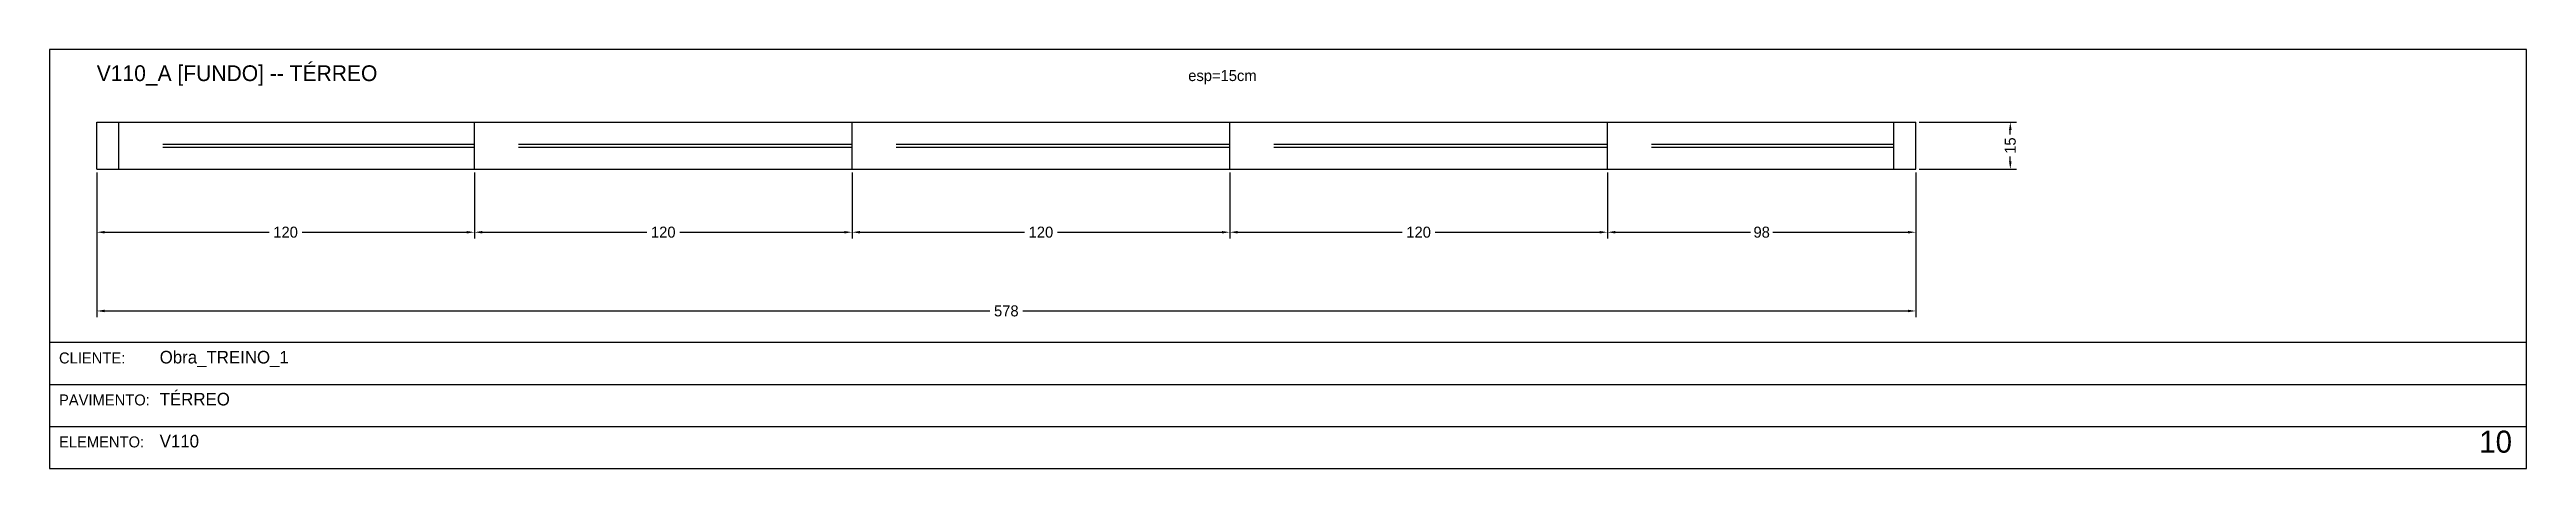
# Model space of a CAD drawing. Header units: metres. Extents: x 0 to 3208, y -1382 to -20.
# Drawn here: x 807 to 1594, y -459 to -326 of the extents above; entities that cross this region are included whole.
import ezdxf

# ---------------------------------------------------------------- set-up
doc = ezdxf.new("R2010")
doc.units = ezdxf.units.M
for name, color, linetype in [('BORDA_CELULA', 9, 'Continuous'), ('CARIMBO', 9, 'Continuous'), ('COTA', 241, 'Continuous'), ('NOMENCLATURA', 7, 'Continuous'), ('Painéis', 200, 'Continuous'), ('SARR_2.2x7', 40, 'Continuous')]:
    doc.layers.add(name, color=color, linetype=linetype)
doc.dimstyles.new('COTA', dxfattribs={"dimtxt": 3.5, "dimasz": 2.5, "dimexe": 2, "dimexo": 1, "dimgap": 0.9, "dimtad": 1, "dimdec": 0, "dimrnd": 1, "dimcen": 2.5, "dimclrd": 4, "dimclre": 4, "dimclrt": 4, "dimazin": 3, "dimtfac": 1, "dimtmove": 0, "dimatfit": 3})

msp = doc.modelspace()

# ---------------------------------------------------------------- texts
at = {"layer": 'CARIMBO', "color": 9}
for s, p in [('CLIENTE:', (810, -425.67)), ('PAVIMENTO:', (810, -439)), ('ELEMENTO:', (810, -452.33))]:
    msp.add_text(s, height=3.5, dxfattribs=at).set_placement(p)
at = {"layer": 'CARIMBO', "color": 2}
for s, p in [('Obra_TREINO_1', (842, -425.67)), ('TÉRREO', (842, -439)), ('V110', (842, -452.33))]:
    msp.add_text(s, height=4, dxfattribs=at).set_placement(p)
at = {"layer": 'CARIMBO', "color": 3}
msp.add_text('10', height=7, dxfattribs=at).set_placement((1579, -454))
at = {"layer": 'COTA'}
msp.add_text('esp=15cm', height=3.5, dxfattribs=at).set_placement((1168.8, -336))
at = {"layer": 'NOMENCLATURA'}
msp.add_text('V110_A [FUNDO] -- TÉRREO', height=5, dxfattribs=at).set_placement((822, -336))

# ---------------------------------------------------------------- blocks, each defined once
blk = doc.blocks.new('_CLOSEDFILLED')
at = {"color": 0, "linetype": 'BYBLOCK'}
blk.add_solid([(-1, 0.16), (0, 0), (-1, -0.16)], dxfattribs=at)
blk = doc.blocks.new('*D55')
at = {"color": 4}
for p, q in [((822, -365), (822, -386)), ((942, -365), (942, -386)), ((824.5, -384), (876.75, -384)), ((887.25, -384), (939.5, -384))]:
    blk.add_line(p, q, dxfattribs=at)
at = {"layer": 'Defpoints'}
for p in [(822, -364), (942, -364), (822, -384)]:
    blk.add_point(p, dxfattribs=at)
at = {"layer": 'COTA', "color": 4, "xscale": 2.5, "yscale": 2.5, "rotation": 180}
blk.add_blockref('_CLOSEDFILLED', (822, -384), dxfattribs=at)
at = {"layer": 'COTA', "color": 4, "xscale": 2.5, "yscale": 2.5}
blk.add_blockref('_CLOSEDFILLED', (942, -384), dxfattribs=at)
at = {"layer": 'COTA', "color": 4, "insert": (882, -384), "char_height": 3.5, "attachment_point": 5}
blk.add_mtext('120', dxfattribs=at)
blk = doc.blocks.new('*D56')
at = {"color": 4}
for p, q in [((942, -365), (942, -386)), ((1062, -365), (1062, -386)), ((944.5, -384), (996.75, -384)), ((1007.25, -384), (1059.5, -384))]:
    blk.add_line(p, q, dxfattribs=at)
at = {"layer": 'Defpoints'}
for p in [(942, -364), (1062, -364), (942, -384)]:
    blk.add_point(p, dxfattribs=at)
at = {"layer": 'COTA', "color": 4, "xscale": 2.5, "yscale": 2.5, "rotation": 180}
blk.add_blockref('_CLOSEDFILLED', (942, -384), dxfattribs=at)
at = {"layer": 'COTA', "color": 4, "xscale": 2.5, "yscale": 2.5}
blk.add_blockref('_CLOSEDFILLED', (1062, -384), dxfattribs=at)
at = {"layer": 'COTA', "color": 4, "insert": (1002, -384), "char_height": 3.5, "attachment_point": 5}
blk.add_mtext('120', dxfattribs=at)
blk = doc.blocks.new('*D57')
at = {"color": 4}
for p, q in [((1062, -365), (1062, -386)), ((1182, -365), (1182, -386)), ((1064.5, -384), (1116.75, -384)), ((1127.25, -384), (1179.5, -384))]:
    blk.add_line(p, q, dxfattribs=at)
at = {"layer": 'Defpoints'}
for p in [(1062, -364), (1182, -364), (1062, -384)]:
    blk.add_point(p, dxfattribs=at)
at = {"layer": 'COTA', "color": 4, "xscale": 2.5, "yscale": 2.5, "rotation": 180}
blk.add_blockref('_CLOSEDFILLED', (1062, -384), dxfattribs=at)
at = {"layer": 'COTA', "color": 4, "xscale": 2.5, "yscale": 2.5}
blk.add_blockref('_CLOSEDFILLED', (1182, -384), dxfattribs=at)
at = {"layer": 'COTA', "color": 4, "insert": (1122, -384), "char_height": 3.5, "attachment_point": 5}
blk.add_mtext('120', dxfattribs=at)
blk = doc.blocks.new('*D58')
at = {"color": 4}
for p, q in [((1182, -365), (1182, -386)), ((1302, -365), (1302, -386)), ((1184.5, -384), (1236.75, -384)), ((1247.25, -384), (1299.5, -384))]:
    blk.add_line(p, q, dxfattribs=at)
at = {"layer": 'Defpoints'}
for p in [(1182, -364), (1302, -364), (1182, -384)]:
    blk.add_point(p, dxfattribs=at)
at = {"layer": 'COTA', "color": 4, "xscale": 2.5, "yscale": 2.5, "rotation": 180}
blk.add_blockref('_CLOSEDFILLED', (1182, -384), dxfattribs=at)
at = {"layer": 'COTA', "color": 4, "xscale": 2.5, "yscale": 2.5}
blk.add_blockref('_CLOSEDFILLED', (1302, -384), dxfattribs=at)
at = {"layer": 'COTA', "color": 4, "insert": (1242, -384), "char_height": 3.5, "attachment_point": 5}
blk.add_mtext('120', dxfattribs=at)
blk = doc.blocks.new('*D59')
at = {"color": 4}
for p, q in [((1302, -365), (1302, -386)), ((1400, -365), (1400, -386)), ((1304.5, -384), (1347.5, -384)), ((1354.5, -384), (1397.5, -384))]:
    blk.add_line(p, q, dxfattribs=at)
at = {"layer": 'Defpoints'}
for p in [(1302, -364), (1400, -364), (1302, -384)]:
    blk.add_point(p, dxfattribs=at)
at = {"layer": 'COTA', "color": 4, "xscale": 2.5, "yscale": 2.5, "rotation": 180}
blk.add_blockref('_CLOSEDFILLED', (1302, -384), dxfattribs=at)
at = {"layer": 'COTA', "color": 4, "xscale": 2.5, "yscale": 2.5}
blk.add_blockref('_CLOSEDFILLED', (1400, -384), dxfattribs=at)
at = {"layer": 'COTA', "color": 4, "insert": (1351, -384), "char_height": 3.5, "attachment_point": 5}
blk.add_mtext('98', dxfattribs=at)
blk = doc.blocks.new('*D60')
at = {"color": 4}
for p, q in [((822, -365), (822, -411)), ((1400, -365), (1400, -411)), ((824.5, -409), (1105.75, -409)), ((1116.25, -409), (1397.5, -409))]:
    blk.add_line(p, q, dxfattribs=at)
at = {"layer": 'Defpoints'}
for p in [(822, -364), (1400, -364), (822, -409)]:
    blk.add_point(p, dxfattribs=at)
at = {"layer": 'COTA', "color": 4, "xscale": 2.5, "yscale": 2.5, "rotation": 180}
blk.add_blockref('_CLOSEDFILLED', (822, -409), dxfattribs=at)
at = {"layer": 'COTA', "color": 4, "xscale": 2.5, "yscale": 2.5}
blk.add_blockref('_CLOSEDFILLED', (1400, -409), dxfattribs=at)
at = {"layer": 'COTA', "color": 4, "insert": (1111, -409), "char_height": 3.5, "attachment_point": 5}
blk.add_mtext('578', dxfattribs=at)
blk = doc.blocks.new('*D61')
at = {"color": 4}
for p, q in [((1401, -349), (1432, -349)), ((1430, -353), (1430, -351.5)), ((1430, -361.5), (1430, -360)), ((1401, -364), (1432, -364))]:
    blk.add_line(p, q, dxfattribs=at)
at = {"layer": 'Defpoints'}
for p in [(1400, -349), (1400, -364), (1430, -364)]:
    blk.add_point(p, dxfattribs=at)
at = {"layer": 'COTA', "color": 4, "xscale": 2.5, "yscale": 2.5}
for p, rotation in [((1430, -349), 90), ((1430, -364), 270)]:
    blk.add_blockref('_CLOSEDFILLED', p, dxfattribs=dict(at, rotation=rotation))
at = {"layer": 'COTA', "color": 4, "insert": (1430, -356.5), "char_height": 3.5, "attachment_point": 5, "rotation": 90}
blk.add_mtext('15', dxfattribs=at)

# ---------------------------------------------------------------- dimensions: what is measured, and where the dimension line sits
at = {"layer": 'COTA'}
dim = msp.add_linear_dim(base=(1430, -364), p1=(1400, -364), p2=(1400, -349), angle=90, dimstyle='COTA', dxfattribs=at)
dim.commit()
dim.dimension.update_dxf_attribs({"geometry": '*D61', "text_midpoint": (1430, -356.5)})
for base, p1, p2, picture, middle in [((822, -384), (822, -364), (942, -364), '*D55', (882, -384)), ((822, -409), (822, -364), (1400, -364), '*D60', (1111, -409)), ((942, -384), (942, -364), (1062, -364), '*D56', (1002, -384)), ((1062, -384), (1062, -364), (1182, -364), '*D57', (1122, -384)), ((1182, -384), (1182, -364), (1302, -364), '*D58', (1242, -384)), ((1302, -384), (1302, -364), (1400, -364), '*D59', (1351, -384))]:
    dim = msp.add_linear_dim(base=base, p1=p1, p2=p2, dimstyle='COTA', dxfattribs=at)
    dim.commit()
    dim.dimension.update_dxf_attribs({"geometry": picture, "text_midpoint": middle})

# ---------------------------------------------------------------- linework, layer by layer
at = {"layer": 'BORDA_CELULA'}
for points in [[(807, -459), (1594, -459), (1594, -326), (807, -326)], [(807, -459), (1594, -459), (1594, -419), (807, -419)]]:
    msp.add_lwpolyline(points, close=True, dxfattribs=at)
at = {"layer": 'CARIMBO'}
for p, q in [((807, -432.33), (1594, -432.33)), ((807, -445.67), (1594, -445.67)), ((807, -459), (1594, -459))]:
    msp.add_line(p, q, dxfattribs=at)
at = {"layer": 'Painéis'}
for points in [[(822, -364), (822, -349)], [(822, -349), (942, -349)], [(942, -349), (1062, -349)], [(942, -364), (942, -349)], [(1062, -349), (1182, -349)], [(1062, -364), (1062, -349)], [(1182, -349), (1302, -349)], [(1182, -364), (1182, -349)], [(1302, -349), (1400, -349)], [(1302, -364), (1302, -349)], [(1400, -364), (1400, -349)], [(822, -364), (942, -364)], [(942, -364), (1062, -364)], [(1062, -364), (1182, -364)], [(1182, -364), (1302, -364)], [(1302, -364), (1400, -364)]]:
    msp.add_lwpolyline(points, dxfattribs=at)
at = {"layer": 'SARR_2.2x7'}
for points in [[(829, -364), (829, -349)], [(1393, -364), (1393, -349)], [(843, -356), (942, -356)], [(843, -357), (942, -357)], [(956, -356), (1062, -356)], [(956, -357), (1062, -357)], [(1076, -356), (1182, -356)], [(1076, -357), (1182, -357)], [(1196, -356), (1302, -356)], [(1196, -357), (1302, -357)], [(1316, -356), (1393, -356)], [(1316, -357), (1393, -357)]]:
    msp.add_lwpolyline(points, dxfattribs=at)

msp.set_redraw_order([(e.dxf.handle, doc.entitydb.next_handle()) for e in msp.query("TEXT MTEXT ATTDEF DIMENSION ARC_DIMENSION")])  # texts and dimensions are drawn at this point

doc.saveas('drawing.dxf')
